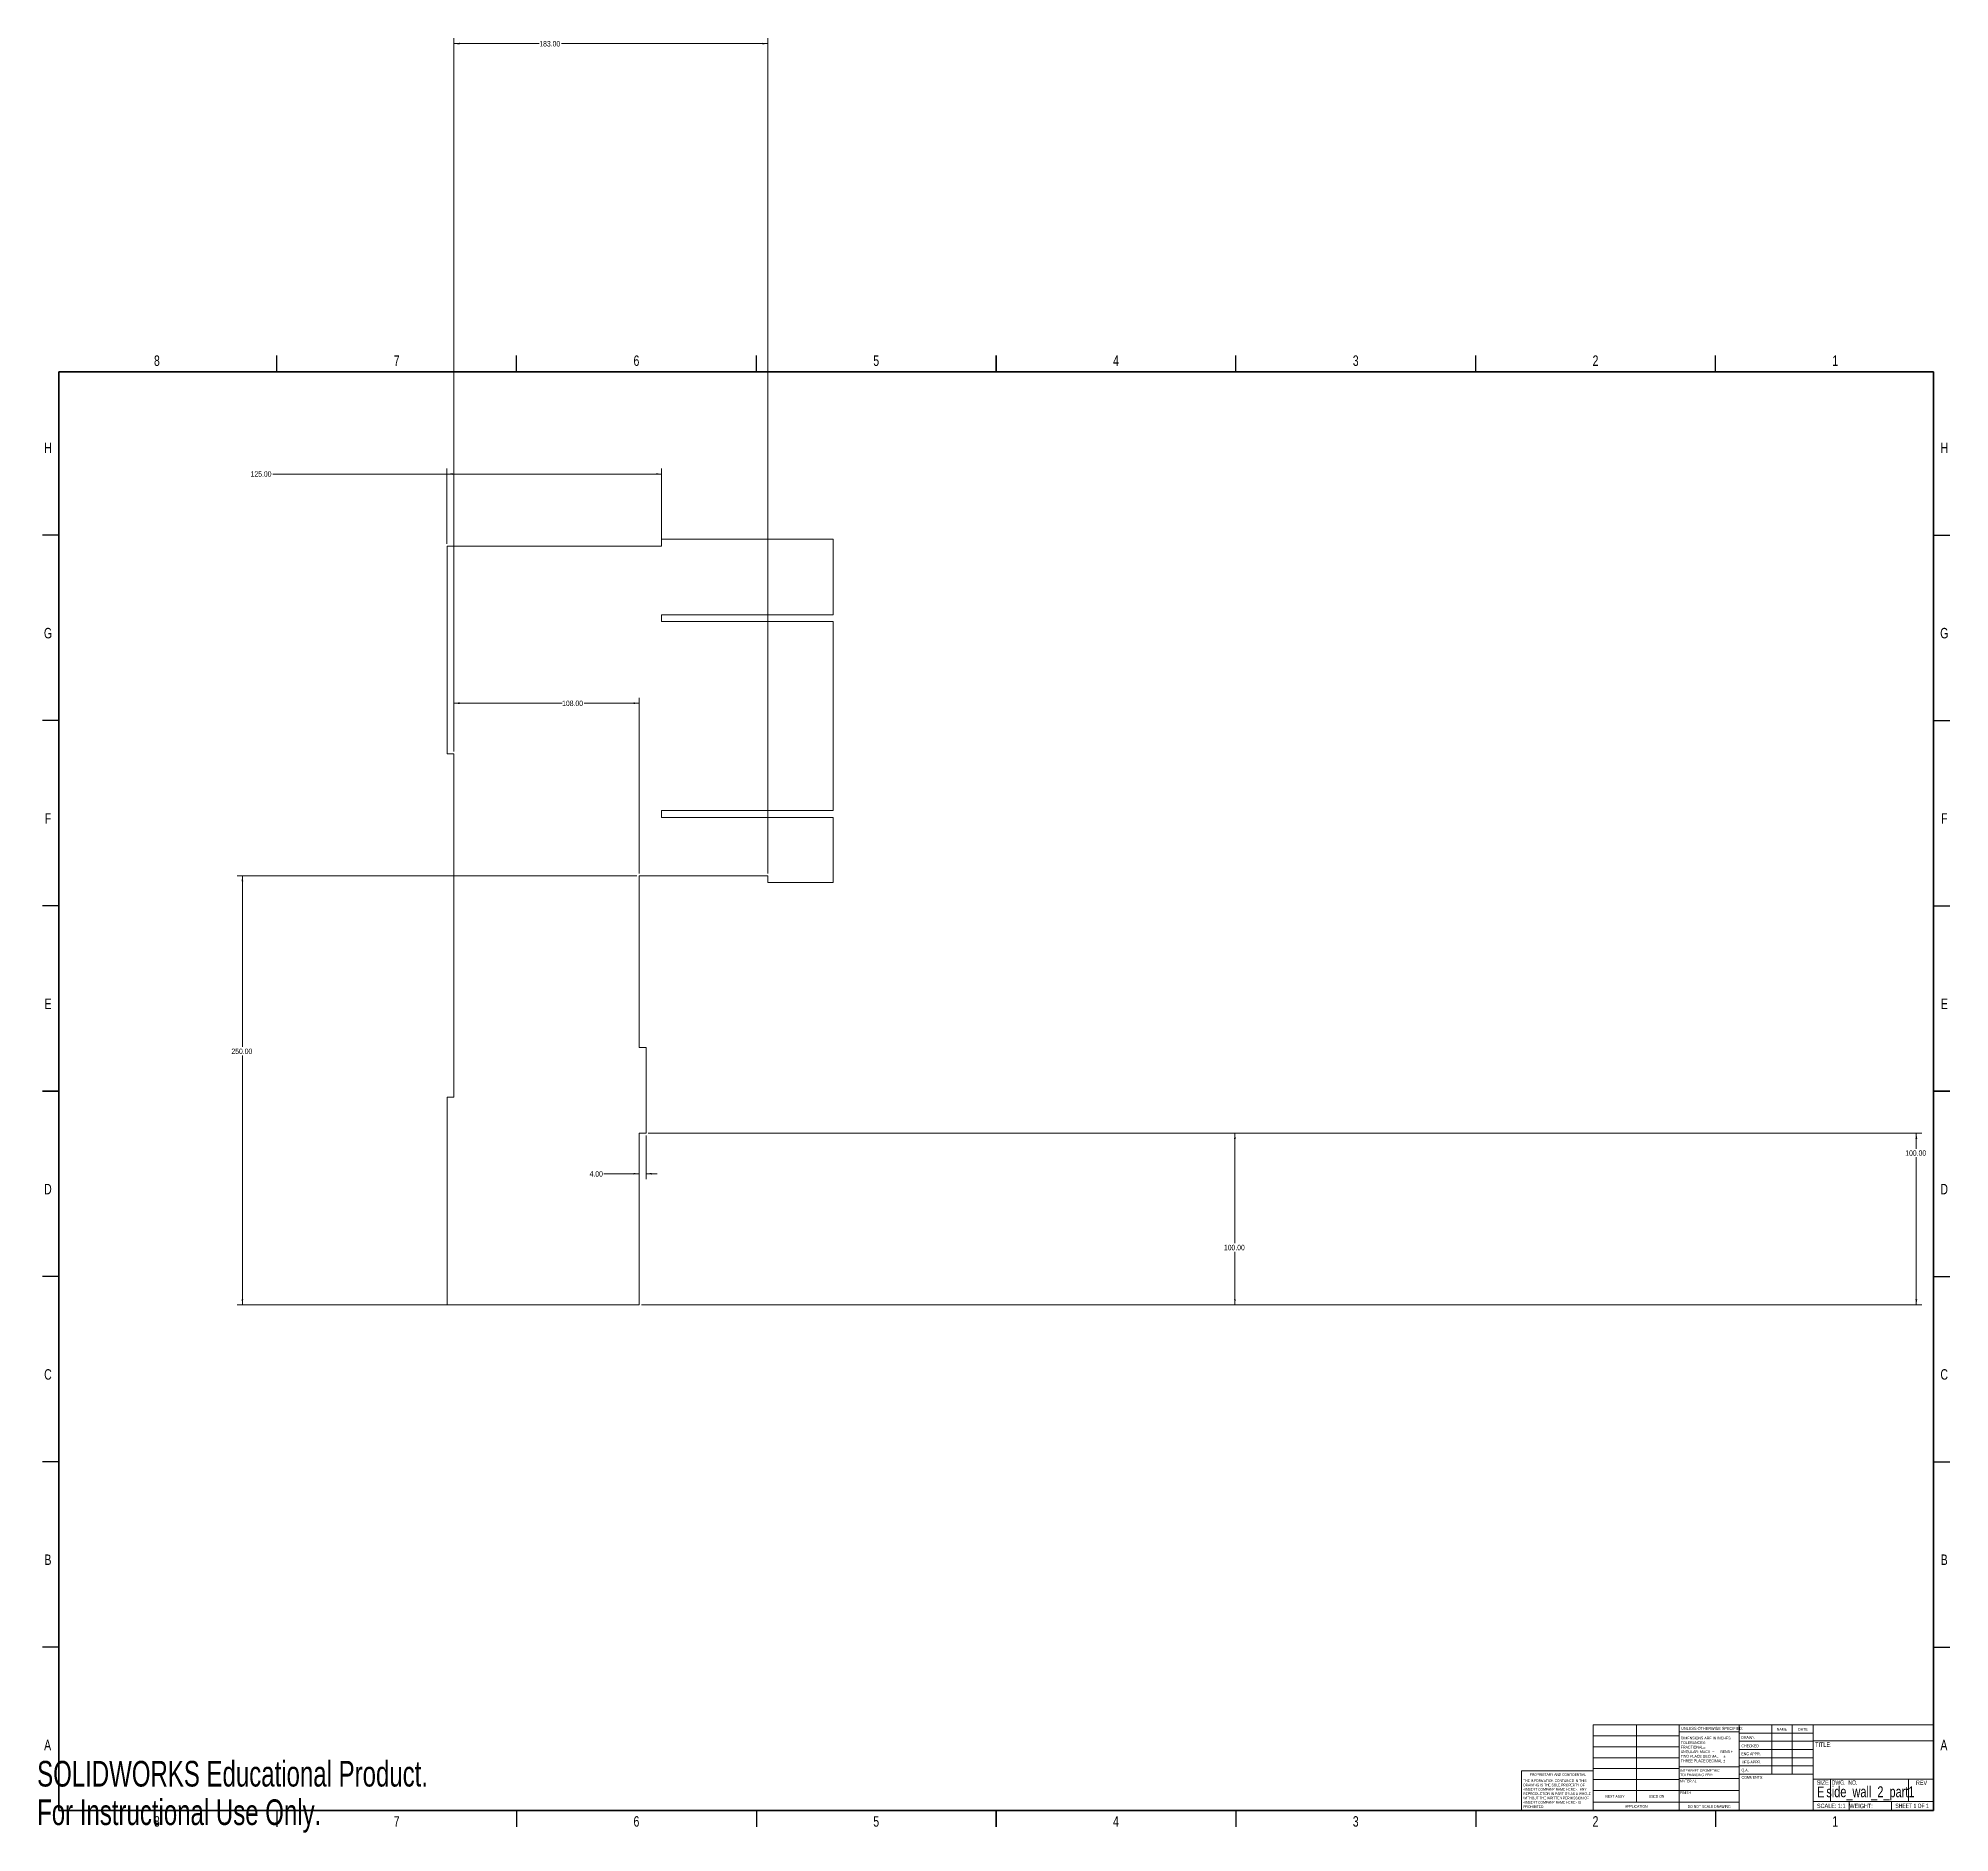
# Model space of a CAD drawing. Header units: millimetres. Extents: x 1 to 2218, y 0 to 1045.
# Drawn here: x 1 to 1114, y 0 to 1045 of the extents above; entities that cross this region are included whole.
import ezdxf

# ---------------------------------------------------------------- set-up
doc = ezdxf.new("R2010")
doc.units = ezdxf.units.MM
doc.styles.add('SLDTEXTSTYLE0', font='TXT', dxfattribs={"width": 0.75})
doc.styles.add('SLDTEXTSTYLE1', font='TXT', dxfattribs={"width": 0.6875})
doc.styles.add('SLDTEXTSTYLE2', font='TXT', dxfattribs={"width": 0.694444})
doc.styles.add('SLDTEXTSTYLE3', font='TXT', dxfattribs={"width": 0.7})
doc.dimstyles.new('SLDDIMSTYLE0', dxfattribs={"dimtxt": 3.175, "dimasz": 3.302, "dimexe": 0, "dimexo": 0.0625, "dimgap": 0.79375, "dimtad": 0, "dimtih": 1, "dimtoh": 1, "dimrnd": 1e-09, "dimzin": 4, "dimdsep": 46, "dimtxsty": 'SLDTEXTSTYLE0', "dimsah": 1, "dimcen": 0.09, "dimadec": 0, "dimazin": 1, "dimtfac": 1, "dimtofl": 0, "dimtmove": 0, "dimatfit": 3, "dimfxl": 1, "dimfrac": 2, "dimtolj": 1, "dimtzin": 12, "dimarcsym": 0})
doc.dimstyles.new('SLDDIMSTYLE1', dxfattribs={"dimtxt": 3.175, "dimasz": 3.302, "dimexe": 0, "dimexo": 0.0625, "dimgap": 0.79375, "dimtad": 0, "dimtih": 1, "dimtoh": 1, "dimrnd": 1e-09, "dimzin": 4, "dimdsep": 46, "dimtxsty": 'SLDTEXTSTYLE0', "dimsah": 1, "dimcen": 0.09, "dimadec": 0, "dimazin": 1, "dimtfac": 1, "dimtmove": 0, "dimatfit": 0, "dimfxl": 1, "dimfrac": 2, "dimtolj": 1, "dimtzin": 12, "dimarcsym": 0})

# ---------------------------------------------------------------- blocks, each defined once
blk = doc.blocks.new('_D')
at = {"color": 7, "linetype": 'Continuous', "lineweight": 0}
for p, q in [((242.8, 629.6), (242.8, 660.9)), ((242.8, 657.8), (305.9, 657.8)), ((350.8, 657.8), (318.8, 657.8)), ((350.8, 558.6), (350.8, 660.9))]:
    blk.add_line(p, q, dxfattribs=at)
at = {"color": 7, "linetype": 'Continuous', "lineweight": 18}
for points in [[(242.8, 657.8), (246.1, 657.3), (246.1, 658.3)], [(350.8, 657.8), (347.5, 658.3), (347.5, 657.3)]]:
    blk.add_solid(points, dxfattribs=at)
at = {"color": 7, "linetype": 'Continuous', "lineweight": 18, "insert": (305.9, 659.3), "char_height": 3.17, "attachment_point": 1, "style": 'SLDTEXTSTYLE0'}
blk.add_mtext('108.00', dxfattribs=at)
blk = doc.blocks.new('_D_1')
at = {"color": 7, "linetype": 'Continuous', "lineweight": 0}
for p, q in [((349.5, 557.3), (116.5, 557.3)), ((119.6, 557.3), (119.6, 457.6)), ((119.6, 307.3), (119.6, 452.5)), ((349.5, 307.3), (116.5, 307.3))]:
    blk.add_line(p, q, dxfattribs=at)
at = {"color": 7, "linetype": 'Continuous', "lineweight": 18}
for points in [[(119.6, 557.3), (119.1, 554), (120.1, 554)], [(119.6, 307.3), (120.1, 310.6), (119.1, 310.6)]]:
    blk.add_solid(points, dxfattribs=at)
at = {"color": 7, "linetype": 'Continuous', "lineweight": 18, "insert": (113.2, 456.6), "char_height": 3.17, "attachment_point": 1, "style": 'SLDTEXTSTYLE0'}
blk.add_mtext('250.00', dxfattribs=at)
blk = doc.blocks.new('_D_2')
at = {"color": 7, "linetype": 'Continuous', "lineweight": 0}
for p, q in [((238.8, 791.3), (137.3, 791.3)), ((238.8, 750.6), (238.8, 794.5)), ((363.8, 791.3), (238.8, 791.3)), ((363.8, 750.6), (363.8, 794.5))]:
    blk.add_line(p, q, dxfattribs=at)
at = {"color": 7, "linetype": 'Continuous', "lineweight": 18}
for points in [[(238.8, 791.3), (242.1, 790.8), (242.1, 791.8)], [(363.8, 791.3), (360.5, 791.8), (360.5, 790.8)]]:
    blk.add_solid(points, dxfattribs=at)
at = {"color": 7, "linetype": 'Continuous', "lineweight": 18, "insert": (124.4, 792.9), "char_height": 3.17, "attachment_point": 1, "style": 'SLDTEXTSTYLE0'}
blk.add_mtext('125.00', dxfattribs=at)
blk = doc.blocks.new('_D_3')
at = {"color": 7, "linetype": 'Continuous', "lineweight": 0}
for p, q in [((356.1, 407.3), (701.1, 407.3)), ((697.9, 407.3), (697.9, 343.3)), ((697.9, 307.3), (697.9, 338.2)), ((352.1, 307.3), (701.1, 307.3))]:
    blk.add_line(p, q, dxfattribs=at)
at = {"color": 7, "linetype": 'Continuous', "lineweight": 18}
for points in [[(697.9, 407.3), (697.4, 404), (698.4, 404)], [(697.9, 307.3), (698.4, 310.6), (697.4, 310.6)]]:
    blk.add_solid(points, dxfattribs=at)
at = {"color": 7, "linetype": 'Continuous', "lineweight": 18, "insert": (691.5, 342.3), "char_height": 3.17, "attachment_point": 1, "style": 'SLDTEXTSTYLE0'}
blk.add_mtext('100.00', dxfattribs=at)
blk = doc.blocks.new('_D_4')
at = {"color": 7, "linetype": 'Continuous', "lineweight": 0}
for p, q in [((350.8, 406), (350.8, 380.5)), ((354.8, 406), (354.8, 380.5)), ((350.8, 383.7), (330.1, 383.7)), ((354.8, 383.7), (361.2, 383.7))]:
    blk.add_line(p, q, dxfattribs=at)
at = {"color": 7, "linetype": 'Continuous', "lineweight": 18}
for points in [[(350.8, 383.7), (347.5, 384.2), (347.5, 383.2)], [(354.8, 383.7), (358.1, 383.2), (358.1, 384.2)]]:
    blk.add_solid(points, dxfattribs=at)
at = {"color": 7, "linetype": 'Continuous', "lineweight": 18, "insert": (321.9, 385.2), "char_height": 3.17, "attachment_point": 1, "style": 'SLDTEXTSTYLE0'}
blk.add_mtext('4.00', dxfattribs=at)
blk = doc.blocks.new('_D_5')
at = {"color": 7, "linetype": 'Continuous', "lineweight": 0}
for p, q in [((602.1, 407.3), (1098.1, 407.3)), ((1094.9, 407.3), (1094.9, 398.3)), ((1094.9, 307.3), (1094.9, 393.3)), ((690.1, 307.3), (1098.1, 307.3))]:
    blk.add_line(p, q, dxfattribs=at)
at = {"color": 7, "linetype": 'Continuous', "lineweight": 18}
for points in [[(1094.9, 407.3), (1094.4, 404), (1095.5, 404)], [(1094.9, 307.3), (1095.5, 310.6), (1094.4, 310.6)]]:
    blk.add_solid(points, dxfattribs=at)
at = {"color": 7, "linetype": 'Continuous', "lineweight": 18, "insert": (1088.5, 397.3), "char_height": 3.17, "attachment_point": 1, "style": 'SLDTEXTSTYLE0'}
blk.add_mtext('100.00', dxfattribs=at)
blk = doc.blocks.new('_D_6')
at = {"color": 7, "linetype": 'Continuous', "lineweight": 0}
for p, q in [((242.8, 629.6), (242.8, 1045.1)), ((242.8, 1042), (292.6, 1042)), ((425.8, 1042), (305.5, 1042)), ((425.8, 558.6), (425.8, 1045.1))]:
    blk.add_line(p, q, dxfattribs=at)
at = {"color": 7, "linetype": 'Continuous', "lineweight": 18}
for points in [[(242.8, 1042), (246.1, 1041.5), (246.1, 1042.5)], [(425.8, 1042), (422.5, 1042.5), (422.5, 1041.5)]]:
    blk.add_solid(points, dxfattribs=at)
at = {"color": 7, "linetype": 'Continuous', "lineweight": 18, "insert": (292.6, 1043.5), "char_height": 3.17, "attachment_point": 1, "style": 'SLDTEXTSTYLE0'}
blk.add_mtext('183.00', dxfattribs=at)

msp = doc.modelspace()

# ---------------------------------------------------------------- linework, layer by layer
at = {"color": 7, "linetype": 'Continuous', "lineweight": 25}
for p, q in [((139.7, 850.9), (139.7, 860.425)), ((279.4, 850.9), (279.4, 860.425)), ((419.1, 850.9), (419.1, 860.425)), ((558.8, 860.425), (558.8, 850.9)), ((558.8, 850.9), (558.8, 860.425)), ((698.5, 850.9), (698.5, 860.425)), ((838.2, 850.9), (838.2, 860.425)), ((977.9, 850.9), (977.9, 860.425)), ((12.7, 755.65), (3.175, 755.65)), ((1104.9, 755.65), (1114.425, 755.65)), ((12.7, 647.7), (3.175, 647.7)), ((1104.9, 647.7), (1114.425, 647.7)), ((12.7, 539.75), (3.175, 539.75)), ((1104.9, 539.75), (1114.425, 539.75)), ((3.175, 431.8), (12.7, 431.8)), ((12.7, 431.8), (3.175, 431.8)), ((1114.425, 431.8), (1104.9, 431.8)), ((1104.9, 431.8), (1114.425, 431.8)), ((12.7, 323.85), (3.175, 323.85)), ((1104.9, 323.85), (1114.425, 323.85)), ((12.7, 215.9), (3.175, 215.9)), ((1104.9, 215.9), (1114.425, 215.9)), ((12.7, 107.95), (3.175, 107.95)), ((1104.9, 107.95), (1114.425, 107.95)), ((139.7, 12.7), (139.7, 3.175)), ((279.4, 12.7), (279.4, 3.175)), ((419.1, 12.7), (419.1, 3.175)), ((558.8, 3.175), (558.8, 12.7)), ((558.8, 12.7), (558.8, 3.175)), ((698.5, 12.7), (698.5, 3.175)), ((838.2, 12.7), (838.2, 3.175)), ((977.9, 12.7), (977.9, 3.175))]:
    msp.add_line(p, q, dxfattribs=at)
at = {"color": 7, "linetype": 'Continuous', "lineweight": 50}
for p, q in [((12.7, 12.7), (12.7, 850.9)), ((12.7, 850.9), (1104.9, 850.9)), ((1104.9, 850.9), (1104.9, 12.7)), ((1104.9, 12.7), (12.7, 12.7))]:
    msp.add_line(p, q, dxfattribs=at)
at = {"color": 7, "linetype": 'Continuous', "lineweight": 18}
for p, q in [((363.814, 749.286), (238.814, 749.286)), ((238.814, 749.286), (238.814, 628.286)), ((463.814, 753.286), (363.814, 753.286)), ((363.814, 753.286), (363.814, 749.286)), ((463.814, 753.286), (463.814, 709.286)), ((363.814, 709.286), (463.814, 709.286)), ((363.814, 709.286), (363.814, 705.286)), ((363.814, 705.286), (463.814, 705.286)), ((463.814, 705.286), (463.814, 595.286)), ((238.814, 628.286), (242.814, 628.286)), ((242.814, 628.286), (242.814, 428.286)), ((363.814, 595.286), (463.814, 595.286)), ((363.814, 595.286), (363.814, 591.286)), ((363.814, 591.286), (463.814, 591.286)), ((463.814, 591.286), (463.814, 553.286)), ((350.814, 557.286), (350.814, 457.286)), ((425.814, 557.286), (350.814, 557.286)), ((425.814, 557.286), (425.814, 553.286)), ((425.814, 553.286), (463.814, 553.286)), ((350.814, 457.286), (354.814, 457.286)), ((354.814, 457.286), (354.814, 407.286)), ((238.814, 428.286), (238.814, 307.286)), ((242.814, 428.286), (238.814, 428.286)), ((350.814, 407.286), (350.814, 307.286)), ((350.814, 407.286), (354.814, 407.286)), ((600.814, 407.286), (596.814, 407.286)), ((238.814, 307.286), (350.814, 307.286)), ((600.814, 307.286), (688.814, 307.286)), ((906.554, 62.594), (1104.9, 62.594)), ((906.554, 12.7), (906.554, 62.594)), ((906.554, 56.244), (956.774, 56.244)), ((931.903, 62.594), (931.903, 17.685)), ((956.774, 12.7), (956.774, 62.594)), ((991.748, 58.674), (956.774, 58.674)), ((991.748, 62.594), (991.748, 12.7)), ((991.748, 57.832), (1034.829, 57.832)), ((1010.76, 62.594), (1010.76, 34.019)), ((1022.661, 62.594), (1022.661, 34.019)), ((1034.829, 62.594), (1034.829, 12.7)), ((906.554, 49.894), (956.774, 49.894)), ((991.748, 53.069), (1034.829, 53.069)), ((991.748, 48.307), (1034.829, 48.307)), ((1034.829, 53.269), (1104.9, 53.269)), ((864.969, 12.7), (864.969, 35.924)), ((906.554, 35.924), (864.969, 35.924)), ((906.554, 43.544), (956.774, 43.544)), ((906.554, 37.194), (956.774, 37.194)), ((956.774, 38.195), (991.863, 38.195)), ((1034.829, 43.544), (991.748, 43.544)), ((1034.829, 38.782), (991.748, 38.782)), ((1034.829, 34.019), (991.863, 34.019)), ((906.554, 30.844), (956.774, 30.844)), ((906.554, 24.494), (956.774, 24.494)), ((956.774, 31.337), (991.863, 31.337)), ((956.774, 24.479), (991.748, 24.479)), ((1034.829, 30.985), (1104.9, 30.985)), ((1044.875, 30.985), (1044.875, 18.107)), ((1090.373, 30.985), (1090.373, 18.107)), ((906.554, 17.685), (991.748, 17.685)), ((1034.829, 18.107), (1104.9, 18.107)), ((1055.736, 18.107), (1055.736, 12.7)), ((1080.423, 18.107), (1080.423, 12.7))]:
    msp.add_line(p, q, dxfattribs=at)

# ---------------------------------------------------------------- texts
at = {"color": 7, "linetype": 'Continuous', "lineweight": 0}
for s, insert, char_height, attachment_point, style in [('8', (69.789, 860.364), 6.096, 2, 'SLDTEXTSTYLE0'), ('7', (209.489, 860.364), 6.096, 2, 'SLDTEXTSTYLE0'), ('6', (349.189, 860.364), 6.096, 2, 'SLDTEXTSTYLE0'), ('5', (488.889, 860.364), 6.096, 2, 'SLDTEXTSTYLE0'), ('4', (628.589, 860.364), 6.096, 2, 'SLDTEXTSTYLE0'), ('3', (768.289, 860.364), 6.096, 2, 'SLDTEXTSTYLE0'), ('2', (907.989, 860.364), 6.096, 2, 'SLDTEXTSTYLE0'), ('1', (1047.689, 860.364), 6.096, 2, 'SLDTEXTSTYLE0'), ('H', (6.335, 809.601), 6.096, 2, 'SLDTEXTSTYLE0'), ('H', (1111.235, 809.601), 6.096, 2, 'SLDTEXTSTYLE0'), ('G', (6.331, 701.651), 6.096, 2, 'SLDTEXTSTYLE0'), ('G', (1111.231, 701.651), 6.096, 2, 'SLDTEXTSTYLE0'), ('F', (6.287, 593.701), 6.096, 2, 'SLDTEXTSTYLE0'), ('F', (1111.187, 593.701), 6.096, 2, 'SLDTEXTSTYLE0'), ('E', (6.361, 485.751), 6.096, 2, 'SLDTEXTSTYLE0'), ('E', (1111.261, 485.751), 6.096, 2, 'SLDTEXTSTYLE0'), ('D', (6.28, 377.801), 6.096, 2, 'SLDTEXTSTYLE0'), ('D', (1111.18, 377.801), 6.096, 2, 'SLDTEXTSTYLE0'), ('C', (6.287, 269.851), 6.096, 2, 'SLDTEXTSTYLE0'), ('C', (1111.187, 269.851), 6.096, 2, 'SLDTEXTSTYLE0'), ('B', (6.303, 161.901), 6.096, 2, 'SLDTEXTSTYLE0'), ('B', (1111.203, 161.901), 6.096, 2, 'SLDTEXTSTYLE0'), ('DIMENSIONS ARE IN INCHES', (957.717, 55.794), 1.651, 1, 'SLDTEXTSTYLE0'), ('UNLESS OTHERWISE SPECIFIED:', (957.958, 61.499), 1.778, 1, 'SLDTEXTSTYLE0'), ('DRAWN', (992.997, 56.123), 1.651, 1, 'SLDTEXTSTYLE0'), ('NAME', (1013.624, 60.923), 1.651, 1, 'SLDTEXTSTYLE0'), ('DATE', (1026.115, 60.879), 1.651, 1, 'SLDTEXTSTYLE0'), ('A', (6.107, 53.951), 6.096, 2, 'SLDTEXTSTYLE0'), ('ANGULAR: MACH', (957.717, 47.841), 1.651, 1, 'SLDTEXTSTYLE0'), ('TOLERANCES:', (957.717, 53.143), 1.651, 1, 'SLDTEXTSTYLE0'), ('TWO PLACE DECIMAL', (957.717, 45.19), 1.651, 1, 'SLDTEXTSTYLE0'), ('FRACTIONAL', (957.717, 50.492), 1.651, 1, 'SLDTEXTSTYLE0'), ('%%p', (970.864, 50.492), 1.651, 1, 'SLDTEXTSTYLE0'), ('%%p', (976.091, 47.841), 1.651, 1, 'SLDTEXTSTYLE0'), ('BEND', (980.759, 47.841), 1.651, 1, 'SLDTEXTSTYLE0'), ('%%p', (982.595, 45.19), 1.651, 1, 'SLDTEXTSTYLE0'), ('%%p', (986.873, 47.841), 1.651, 1, 'SLDTEXTSTYLE0'), ('ENG APPR.', (992.977, 46.601), 1.651, 1, 'SLDTEXTSTYLE0'), ('CHECKED', (993.051, 51.237), 1.651, 1, 'SLDTEXTSTYLE0'), ('TITLE:', (1035.993, 52.393), 2.54, 1, 'SLDTEXTSTYLE0'), ('A', (1111.007, 53.951), 6.096, 2, 'SLDTEXTSTYLE0'), ('PROPRIETARY AND CONFIDENTIAL', (869.73, 34.483), 1.524, 1, 'SLDTEXTSTYLE0'), ('TOLERANCING PER:', (957.409, 34.304), 1.524, 1, 'SLDTEXTSTYLE0'), ('INTERPRET GEOMETRIC', (957.409, 36.828), 1.524, 1, 'SLDTEXTSTYLE0'), ('THREE PLACE DECIMAL', (957.717, 42.539), 1.651, 1, 'SLDTEXTSTYLE0'), ('%%p', (982.452, 42.539), 1.651, 1, 'SLDTEXTSTYLE0'), ('Q.A.', (993.062, 37.123), 1.651, 1, 'SLDTEXTSTYLE0'), ('MFG APPR.', (993.103, 41.845), 1.651, 1, 'SLDTEXTSTYLE0'), ('THE INFORMATION CONTAINED IN THIS', (865.954, 30.902), 1.524, 1, 'SLDTEXTSTYLE0'), ('<INSERT COMPANY NAME HERE>.  ANY', (865.954, 25.854), 1.524, 1, 'SLDTEXTSTYLE0'), ('DRAWING IS THE SOLE PROPERTY OF', (865.954, 28.378), 1.524, 1, 'SLDTEXTSTYLE0'), ('REPRODUCTION IN PART OR AS A WHOLE', (865.954, 23.33), 1.524, 1, 'SLDTEXTSTYLE0'), ('MATERIAL', (957.28, 30.753), 1.524, 1, 'SLDTEXTSTYLE0'), ('FINISH', (957.35, 23.938), 1.524, 1, 'SLDTEXTSTYLE0'), ('COMMENTS:', (993.084, 32.909), 1.651, 1, 'SLDTEXTSTYLE0'), ('SIZE', (1036.88, 30.358), 2.54, 1, 'SLDTEXTSTYLE0'), ('E', (1037.08, 26.724), 6.35, 1, 'SLDTEXTSTYLE0'), ('side_wall_2_part1', (1068.172, 26.873), 6.35, 2, 'SLDTEXTSTYLE0'), ('DWG.  NO.', (1045.681, 30.323), 2.54, 1, 'SLDTEXTSTYLE2'), ('REV', (1094.685, 30.223), 2.54, 1, 'SLDTEXTSTYLE0'), ('WITHOUT THE WRITTEN PERMISSION OF', (865.954, 20.806), 1.524, 1, 'SLDTEXTSTYLE0'), ('<INSERT COMPANY NAME HERE> IS', (865.954, 18.282), 1.524, 1, 'SLDTEXTSTYLE0'), ('PROHIBITED.', (865.954, 15.758), 1.524, 1, 'SLDTEXTSTYLE0'), ('NEXT ASSY', (913.742, 21.771), 1.5875, 1, 'SLDTEXTSTYLE0'), ('APPLICATION', (925.15, 15.95), 1.5875, 1, 'SLDTEXTSTYLE0'), ('USED ON', (939.054, 21.798), 1.5875, 1, 'SLDTEXTSTYLE0'), ('DO NOT SCALE DRAWING', (974.254, 15.895), 1.5875, 2, 'SLDTEXTSTYLE0'), ('SCALE: 1:1', (1037.049, 16.765), 2.54, 1, 'SLDTEXTSTYLE0'), ('WEIGHT:', (1055.94, 16.678), 2.54, 1, 'SLDTEXTSTYLE0'), ('SHEET 1 OF 1', (1082.731, 16.773), 2.54, 1, 'SLDTEXTSTYLE1'), ('8', (69.789, 9.464), 6.096, 2, 'SLDTEXTSTYLE0'), ('7', (209.489, 9.464), 6.096, 2, 'SLDTEXTSTYLE0'), ('6', (349.189, 9.464), 6.096, 2, 'SLDTEXTSTYLE0'), ('5', (488.889, 9.464), 6.096, 2, 'SLDTEXTSTYLE0'), ('4', (628.589, 9.464), 6.096, 2, 'SLDTEXTSTYLE0'), ('3', (768.289, 9.464), 6.096, 2, 'SLDTEXTSTYLE0'), ('2', (907.989, 9.464), 6.096, 2, 'SLDTEXTSTYLE0'), ('1', (1047.689, 9.464), 6.096, 2, 'SLDTEXTSTYLE0')]:
    msp.add_mtext(s, dxfattribs=dict(at, insert=insert, char_height=char_height, attachment_point=attachment_point, style=style))
at = {"color": 7, "linetype": 'Continuous', "char_height": 14.94028, "attachment_point": 1, "style": 'SLDTEXTSTYLE3'}
for s, insert in [('SOLIDWORKS Educational Product.', (0, 41.669)), ('For Instructional Use Only.', (0, 19.259))]:
    msp.add_mtext(s, dxfattribs=dict(at, insert=insert))

# ---------------------------------------------------------------- dimensions: what is measured, and where the dimension line sits
at = {"color": 7, "linetype": 'Continuous', "lineweight": 18}
for base, p1, p2, dimstyle, picture, middle in [((242.814, 1041.959), (425.814, 557.286), (242.814, 628.286), 'SLDDIMSTYLE0', '_D_6', (299.015, 1041.959)), ((238.814, 791.279), (363.814, 749.286), (238.814, 749.286), 'SLDDIMSTYLE0', '_D_2', (130.847, 791.279)), ((350.814, 657.772), (242.814, 628.286), (350.814, 557.286), 'SLDDIMSTYLE0', '_D', (312.31, 657.772)), ((354.814, 383.662), (350.814, 407.286), (354.814, 407.286), 'SLDDIMSTYLE1', '_D_4', (325.999, 383.662))]:
    dim = msp.add_linear_dim(base=base, p1=p1, p2=p2, dimstyle=dimstyle, dxfattribs=at)
    dim.commit()
    dim.dimension.update_dxf_attribs({"geometry": picture, "text_midpoint": middle, "dimtype": 160})
for base, p1, p2, picture, middle in [((119.64, 307.286), (350.814, 557.286), (350.814, 307.286), '_D_1', (119.64, 455.055)), ((697.94, 307.286), (354.814, 407.286), (350.814, 307.286), '_D_3', (697.94, 340.745)), ((1094.948, 407.286), (688.814, 307.286), (600.814, 407.286), '_D_5', (1094.948, 395.776))]:
    dim = msp.add_linear_dim(base=base, p1=p1, p2=p2, angle=90, dimstyle='SLDDIMSTYLE0', dxfattribs=at)
    dim.commit()
    dim.dimension.update_dxf_attribs({"geometry": picture, "text_midpoint": middle, "dimtype": 160})

doc.saveas('drawing.dxf')
